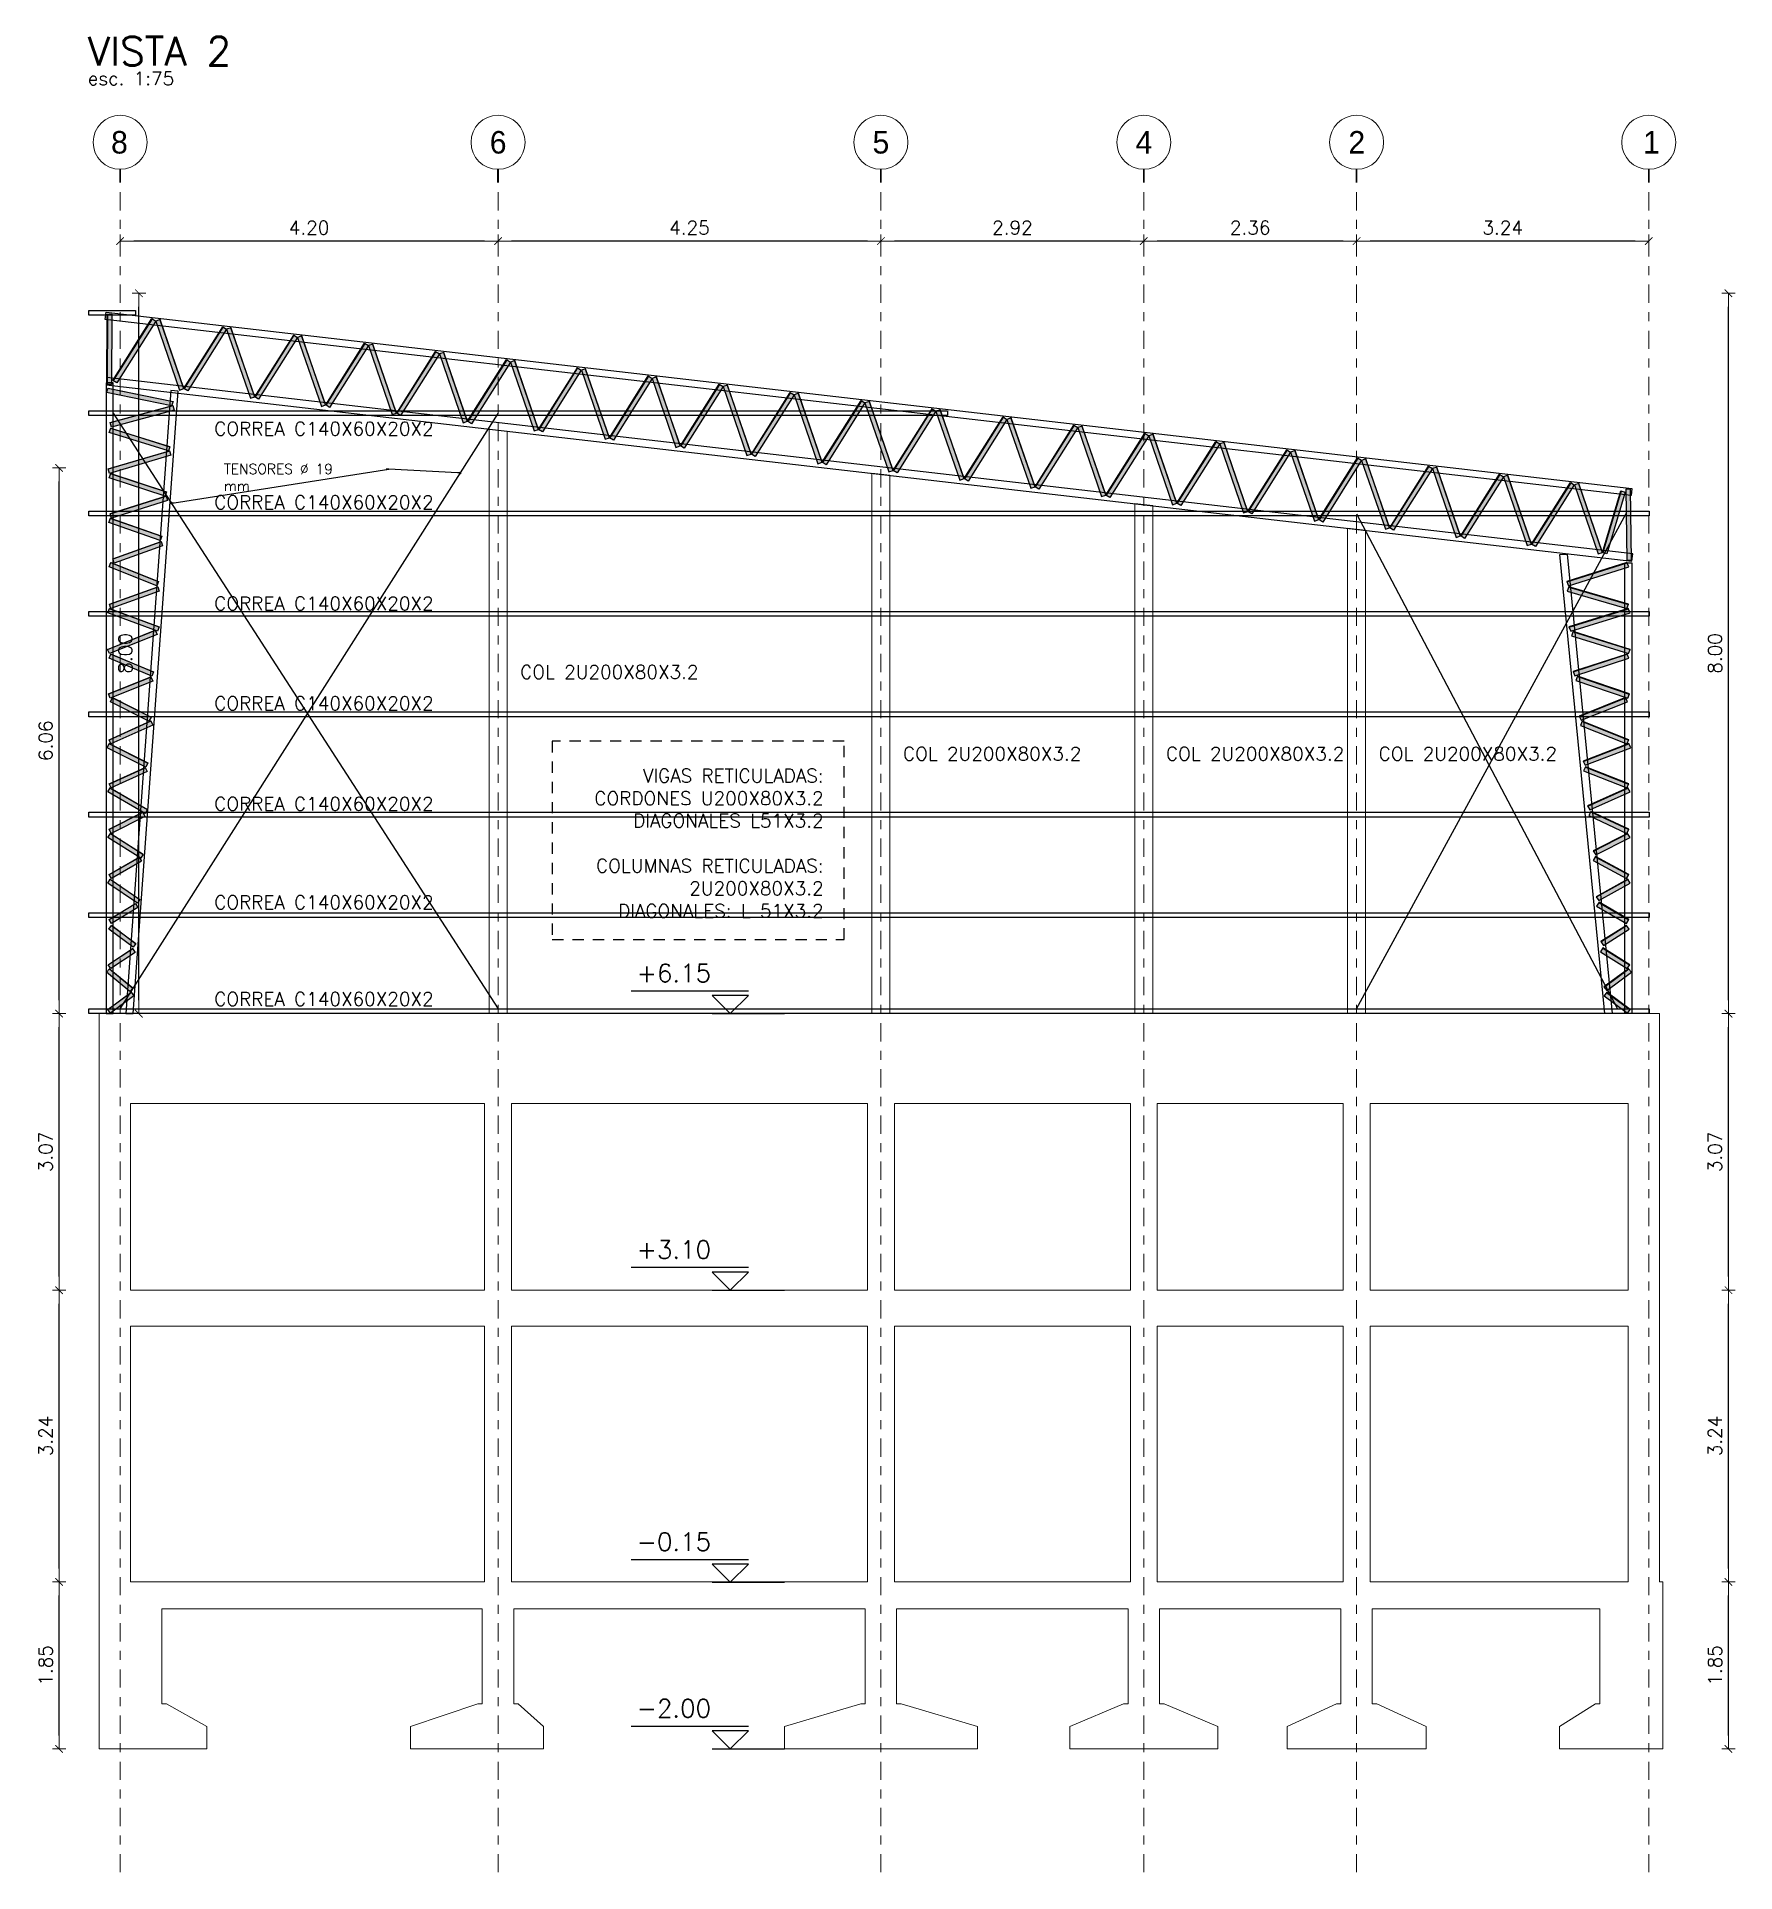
# Model space of a CAD drawing. Header units: metres. Extents: x 177 to 477, y -228 to -48.
# Drawn here: x 407.7 to 426.56, y -153.34 to -132.96 of the extents above; entities that cross this region are included whole.
import ezdxf
from ezdxf import colors
from ezdxf.entities.mleader import LeaderData, LeaderLine
from ezdxf.enums import TextEntityAlignment as Align
from ezdxf.math import Vec2, Vec3

# ---------------------------------------------------------------- set-up
doc = ezdxf.new("R2010")
doc.units = ezdxf.units.M
doc.linetypes.add('CYPE_RAYAPUNTO', pattern=[0.4125, 0.2025, -0.105, 0, -0.105])
doc.linetypes.add('HIDDEN', pattern=[0.375, 0.25, -0.125])
for name, color, linetype in [('CHAPA', 6, 'Continuous'), ('EST-VISTA 2', 3, 'Continuous'), ('EST-VISTA 3', 1, 'Continuous'), ('LEYENDAS', 160, 'Continuous')]:
    doc.layers.add(name, color=color, linetype=linetype)
for name, color, linetype, lineweight in [('COTAS', 160, 'Continuous', 0), ('EST_EJES', 160, 'Continuous', 0), ('OT_SECCION_EDIFICIO', 5, 'Continuous', 9)]:
    doc.layers.add(name, color=color, linetype=linetype, lineweight=lineweight)
doc.layers.add('H-BLANCO', color=7, linetype='Continuous', lineweight=0, true_color=0xffffff)
doc.styles.get("Standard").update_dxf_attribs({"font": 'romans.shx'})
doc.styles.add('TX-100', font='romans.shx', dxfattribs={"height": 0.16})
doc.styles.add('TX-LOCAL50', font='GOTHIC.TTF', dxfattribs={"height": 0.125})
doc.dimstyles.new('COTA_1-75', dxfattribs={"dimscale": 0.75, "dimtxt": 0.2, "dimasz": 0.2, "dimexe": 0, "dimexo": 0.7, "dimgap": 0.1, "dimtad": 1, "dimzin": 4, "dimdsep": 46, "dimtxsty": 'Standard', "dimblk1": 'COTA_N', "dimblk2": 'COTA_N', "dimsah": 1, "dimcen": 2, "dimse1": 1, "dimse2": 1, "dimclrd": 256, "dimclre": 256, "dimclrt": 256, "dimadec": 0, "dimazin": 0, "dimtfac": 1, "dimtix": 1, "dimtmove": 2, "dimatfit": 3, "dimldrblk": 'COTA_N', "dimfxl": 0, "dimtolj": 1, "dimtzin": 0, "dimarcsym": 0})

msp = doc.modelspace()

# ---------------------------------------------------------------- texts
at = {"layer": 'LEYENDAS', "linetype": 'ByBlock', "ltscale": 0.5}
for s, p in [('CORREA C140X60X20X2', (410.8897017, -137.3144894)), ('CORREA C140X60X20X2', (410.8897017, -138.1306985)), ('CORREA C140X60X20X2', (410.8897017, -139.2542629)), ('COL 2U200X80X3.2', (414.0583279, -140.0154295)), ('CORREA C140X60X20X2', (410.8897017, -140.3632835)), ('COL 2U200X80X3.2', (418.3084118, -140.9233531)), ('COL 2U200X80X3.2', (421.2276177, -140.9233531)), ('COL 2U200X80X3.2', (423.5894508, -140.9233531)), ('CORREA C140X60X20X2', (410.8897017, -141.4785858)), ('CORREA C140X60X20X2', (410.8897017, -142.5715709)), ('CORREA C140X60X20X2', (410.8897017, -143.6455656))]:
    msp.add_text(s, height=0.15, dxfattribs=at).set_placement(p, align=Align.MIDDLE_CENTER)
at = {"layer": 'LEYENDAS', "linetype": 'ByBlock', "ltscale": 0.5, "attachment_point": 1}
for s, insert, char_height, width in [('VISTA 2', (408.2694374, -132.9617564), 0.32, 3.297698454), ('esc. 1:75', (408.2694374, -133.3504952), 0.15, 1.912467655)]:
    msp.add_mtext(s, dxfattribs=dict(at, insert=insert, char_height=char_height, width=width))
at = {"layer": 'LEYENDAS', "linetype": 'ByBlock', "ltscale": 0.5, "insert": (416.4375079, -141.0912488), "char_height": 0.15, "attachment_point": 3}
msp.add_mtext_dynamic_manual_height_columns('VIGAS RETICULADAS:\\PCORDONES U200X80X3.2\\PDIAGONALES L51X3.2\\P\\PCOLUMNAS RETICULADAS: \\P2U200X80X3.2\\PDIAGONALES: L 51X3.2 ', width=16.171246791, gutter_width=12.5, heights=[0], dxfattribs=at)

# ---------------------------------------------------------------- blocks, each defined once
blk = doc.blocks.new('COTA_N')
for p, q in [((-1, 0), (0, 0)), ((0, 0.5), (0, -0.5))]:
    blk.add_line(p, q)
at = {"const_width": 0.065}
blk.add_lwpolyline([(0.14, 0.14), (0.28, 0.28), (0, 0), (-0.14, -0.14), (-0.28, -0.28)], dxfattribs=at)
blk = doc.blocks.new('*D730')
at = {"layer": 'COTAS', "lineweight": -2, "transparency": 16777216}
blk.add_line((425.448, -135.231), (422.504, -135.231), dxfattribs=at)
at = {"layer": 'Defpoints', "color": 0, "transparency": 16777216}
for p in [(422.354, -134.824), (425.598, -134.824), (422.354, -135.231)]:
    blk.add_point(p, dxfattribs=at)
at = {"layer": 'COTAS', "lineweight": -2, "transparency": 16777216, "xscale": 0.15, "yscale": 0.15, "zscale": 0.15, "rotation": 180}
blk.add_blockref('COTA_N', (422.354, -135.231), dxfattribs=at)
at = {"layer": 'COTAS', "lineweight": -2, "transparency": 16777216, "xscale": 0.15, "yscale": 0.15, "zscale": 0.15}
blk.add_blockref('COTA_N', (425.598, -135.231), dxfattribs=at)
at = {"layer": 'COTAS', "transparency": 16777216, "insert": (423.976, -135.081), "char_height": 0.15, "attachment_point": 5}
blk.add_mtext('\\A1;3.24', dxfattribs=at)
blk = doc.blocks.new('*D731')
at = {"layer": 'COTAS', "lineweight": -2, "transparency": 16777216}
blk.add_line((422.204, -135.231), (420.142, -135.231), dxfattribs=at)
at = {"layer": 'Defpoints', "color": 0, "transparency": 16777216}
for p in [(419.992, -134.584), (422.354, -134.824), (419.992, -135.231)]:
    blk.add_point(p, dxfattribs=at)
at = {"layer": 'COTAS', "lineweight": -2, "transparency": 16777216, "xscale": 0.15, "yscale": 0.15, "zscale": 0.15, "rotation": 180}
blk.add_blockref('COTA_N', (419.992, -135.231), dxfattribs=at)
at = {"layer": 'COTAS', "lineweight": -2, "transparency": 16777216, "xscale": 0.15, "yscale": 0.15, "zscale": 0.15}
blk.add_blockref('COTA_N', (422.354, -135.231), dxfattribs=at)
at = {"layer": 'COTAS', "transparency": 16777216, "insert": (421.173, -135.081), "char_height": 0.15, "attachment_point": 5}
blk.add_mtext('\\A1;2.36', dxfattribs=at)
blk = doc.blocks.new('*D732')
at = {"layer": 'COTAS', "lineweight": -2, "transparency": 16777216}
blk.add_line((419.842, -135.231), (417.223, -135.231), dxfattribs=at)
at = {"layer": 'Defpoints', "color": 0, "transparency": 16777216}
for p in [(417.073, -134.584), (419.992, -134.584), (417.073, -135.231)]:
    blk.add_point(p, dxfattribs=at)
at = {"layer": 'COTAS', "lineweight": -2, "transparency": 16777216, "xscale": 0.15, "yscale": 0.15, "zscale": 0.15, "rotation": 180}
blk.add_blockref('COTA_N', (417.073, -135.231), dxfattribs=at)
at = {"layer": 'COTAS', "lineweight": -2, "transparency": 16777216, "xscale": 0.15, "yscale": 0.15, "zscale": 0.15}
blk.add_blockref('COTA_N', (419.992, -135.231), dxfattribs=at)
at = {"layer": 'COTAS', "transparency": 16777216, "insert": (418.533, -135.081), "char_height": 0.15, "attachment_point": 5}
blk.add_mtext('\\A1;2.92', dxfattribs=at)
blk = doc.blocks.new('*D733')
at = {"layer": 'COTAS', "lineweight": -2, "transparency": 16777216}
blk.add_line((416.923, -135.231), (412.973, -135.231), dxfattribs=at)
at = {"layer": 'Defpoints', "color": 0, "transparency": 16777216}
for p in [(412.823, -134.584), (417.073, -134.584), (412.823, -135.231)]:
    blk.add_point(p, dxfattribs=at)
at = {"layer": 'COTAS', "lineweight": -2, "transparency": 16777216, "xscale": 0.15, "yscale": 0.15, "zscale": 0.15, "rotation": 180}
blk.add_blockref('COTA_N', (412.823, -135.231), dxfattribs=at)
at = {"layer": 'COTAS', "lineweight": -2, "transparency": 16777216, "xscale": 0.15, "yscale": 0.15, "zscale": 0.15}
blk.add_blockref('COTA_N', (417.073, -135.231), dxfattribs=at)
at = {"layer": 'COTAS', "transparency": 16777216, "insert": (414.948, -135.081), "char_height": 0.15, "attachment_point": 5}
blk.add_mtext('\\A1;4.25', dxfattribs=at)
blk = doc.blocks.new('*D734')
at = {"layer": 'COTAS', "lineweight": -2, "transparency": 16777216}
blk.add_line((412.673, -135.231), (408.778, -135.231), dxfattribs=at)
at = {"layer": 'Defpoints', "color": 0, "transparency": 16777216}
for p in [(408.628, -134.584), (412.823, -134.584), (408.628, -135.231)]:
    blk.add_point(p, dxfattribs=at)
at = {"layer": 'COTAS', "lineweight": -2, "transparency": 16777216, "xscale": 0.15, "yscale": 0.15, "zscale": 0.15, "rotation": 180}
blk.add_blockref('COTA_N', (408.628, -135.231), dxfattribs=at)
at = {"layer": 'COTAS', "lineweight": -2, "transparency": 16777216, "xscale": 0.15, "yscale": 0.15, "zscale": 0.15}
blk.add_blockref('COTA_N', (412.823, -135.231), dxfattribs=at)
at = {"layer": 'COTAS', "transparency": 16777216, "insert": (410.725, -135.081), "char_height": 0.15, "attachment_point": 5}
blk.add_mtext('\\A1;4.20', dxfattribs=at)
blk = doc.blocks.new('SIMB EJE EST VER 50')
at = {"const_width": 0.01}
blk.add_lwpolyline([(0, 0.075), (0, 0)], dxfattribs=at)
blk.add_circle((0, 0.225), 0.15)
at = {"style": 'TX-LOCAL50', "width": 0.98}
blk.add_attdef('EJE', text='', height=0.125, dxfattribs=at).set_placement((0, 0.1625), align=Align.CENTER)
blk = doc.blocks.new('COTA NIVEL CORTE 100')
blk.add_line((0.4, 0.25), (1.7, 0.25))
for points in [[(0.8, 0), (0, 0)], [(0.4, 0.2), (0.8, 0.2), (0.6, 0), (0.4, 0.2)]]:
    blk.add_lwpolyline(points)
at = {"style": 'TX-100', "width": 0.98}
blk.add_attdef('COTA', text='', height=0.2, dxfattribs=at).set_placement((1.7, 0.35), align=Align.RIGHT)
blk = doc.blocks.new('*D735')
at = {"layer": 'COTAS', "lineweight": -2, "transparency": 16777216}
blk.add_line((426.483, -151.821), (426.483, -150.267), dxfattribs=at)
at = {"layer": 'Defpoints', "color": 0, "transparency": 16777216}
for p in [(425.753, -150.117), (426.483, -150.117), (425.753, -151.971)]:
    blk.add_point(p, dxfattribs=at)
at = {"layer": 'COTAS', "lineweight": -2, "transparency": 16777216, "xscale": 0.15, "yscale": 0.15, "zscale": 0.15}
for p, rotation in [((426.483, -150.117), 90), ((426.483, -151.971), 270)]:
    blk.add_blockref('COTA_N', p, dxfattribs=dict(at, rotation=rotation))
at = {"layer": 'COTAS', "transparency": 16777216, "insert": (426.333, -151.044), "char_height": 0.15, "attachment_point": 5, "rotation": 90}
blk.add_mtext('\\A1;1.85', dxfattribs=at)
blk = doc.blocks.new('*D736')
at = {"layer": 'COTAS', "lineweight": -2, "transparency": 16777216}
blk.add_line((426.483, -149.967), (426.483, -147.028), dxfattribs=at)
at = {"layer": 'Defpoints', "color": 0, "transparency": 16777216}
for p in [(425.717, -146.878), (426.483, -146.878), (425.753, -150.117)]:
    blk.add_point(p, dxfattribs=at)
at = {"layer": 'COTAS', "lineweight": -2, "transparency": 16777216, "xscale": 0.15, "yscale": 0.15, "zscale": 0.15}
for p, rotation in [((426.483, -146.878), 90), ((426.483, -150.117), 270)]:
    blk.add_blockref('COTA_N', p, dxfattribs=dict(at, rotation=rotation))
at = {"layer": 'COTAS', "transparency": 16777216, "insert": (426.333, -148.497), "char_height": 0.15, "attachment_point": 5, "rotation": 90}
blk.add_mtext('\\A1;3.24', dxfattribs=at)
blk = doc.blocks.new('*D737')
at = {"layer": 'COTAS', "lineweight": -2, "transparency": 16777216}
blk.add_line((426.483, -146.728), (426.483, -143.958), dxfattribs=at)
at = {"layer": 'Defpoints', "color": 0, "transparency": 16777216}
for p in [(408.509, -143.808), (426.483, -143.808), (425.717, -146.878)]:
    blk.add_point(p, dxfattribs=at)
at = {"layer": 'COTAS', "lineweight": -2, "transparency": 16777216, "xscale": 0.15, "yscale": 0.15, "zscale": 0.15}
for p, rotation in [((426.483, -143.808), 90), ((426.483, -146.878), 270)]:
    blk.add_blockref('COTA_N', p, dxfattribs=dict(at, rotation=rotation))
at = {"layer": 'COTAS', "transparency": 16777216, "insert": (426.333, -145.343), "char_height": 0.15, "attachment_point": 5, "rotation": 90}
blk.add_mtext('\\A1;3.07', dxfattribs=at)
blk = doc.blocks.new('*D738')
at = {"layer": 'COTAS', "lineweight": -2, "transparency": 16777216}
blk.add_line((407.95, -143.658), (407.95, -137.899), dxfattribs=at)
at = {"layer": 'Defpoints', "color": 0, "transparency": 16777216}
for p in [(407.95, -137.749), (408.509, -137.749), (408.509, -143.808)]:
    blk.add_point(p, dxfattribs=at)
at = {"layer": 'COTAS', "lineweight": -2, "transparency": 16777216, "xscale": 0.15, "yscale": 0.15, "zscale": 0.15}
for p, rotation in [((407.95, -137.749), 90), ((407.95, -143.808), 270)]:
    blk.add_blockref('COTA_N', p, dxfattribs=dict(at, rotation=rotation))
at = {"layer": 'COTAS', "transparency": 16777216, "insert": (407.8, -140.778), "char_height": 0.15, "attachment_point": 5, "rotation": 90}
blk.add_mtext('\\A1;6.06', dxfattribs=at)
blk = doc.blocks.new('*D739')
at = {"layer": 'COTAS', "lineweight": -2, "transparency": 16777216}
blk.add_line((407.95, -151.821), (407.95, -150.267), dxfattribs=at)
at = {"layer": 'Defpoints', "color": 0, "transparency": 16777216}
for p in [(407.95, -150.117), (408.916, -150.117), (408.393, -151.971)]:
    blk.add_point(p, dxfattribs=at)
at = {"layer": 'COTAS', "lineweight": -2, "transparency": 16777216, "xscale": 0.15, "yscale": 0.15, "zscale": 0.15}
for p, rotation in [((407.95, -150.117), 90), ((407.95, -151.971), 270)]:
    blk.add_blockref('COTA_N', p, dxfattribs=dict(at, rotation=rotation))
at = {"layer": 'COTAS', "transparency": 16777216, "insert": (407.8, -151.044), "char_height": 0.15, "attachment_point": 5, "rotation": 90}
blk.add_mtext('\\A1;1.85', dxfattribs=at)
blk = doc.blocks.new('*D740')
at = {"layer": 'COTAS', "lineweight": -2, "transparency": 16777216}
blk.add_line((407.95, -149.967), (407.95, -147.028), dxfattribs=at)
at = {"layer": 'Defpoints', "color": 0, "transparency": 16777216}
for p in [(407.95, -146.878), (408.742, -146.878), (408.742, -150.117)]:
    blk.add_point(p, dxfattribs=at)
at = {"layer": 'COTAS', "lineweight": -2, "transparency": 16777216, "xscale": 0.15, "yscale": 0.15, "zscale": 0.15}
for p, rotation in [((407.95, -146.878), 90), ((407.95, -150.117), 270)]:
    blk.add_blockref('COTA_N', p, dxfattribs=dict(at, rotation=rotation))
at = {"layer": 'COTAS', "transparency": 16777216, "insert": (407.8, -148.497), "char_height": 0.15, "attachment_point": 5, "rotation": 90}
blk.add_mtext('\\A1;3.24', dxfattribs=at)
blk = doc.blocks.new('*D741')
at = {"layer": 'COTAS', "lineweight": -2, "transparency": 16777216}
blk.add_line((407.95, -146.728), (407.95, -143.958), dxfattribs=at)
at = {"layer": 'Defpoints', "color": 0, "transparency": 16777216}
for p in [(407.95, -143.808), (408.393, -143.808), (408.742, -146.878)]:
    blk.add_point(p, dxfattribs=at)
at = {"layer": 'COTAS', "lineweight": -2, "transparency": 16777216, "xscale": 0.15, "yscale": 0.15, "zscale": 0.15}
for p, rotation in [((407.95, -143.808), 90), ((407.95, -146.878), 270)]:
    blk.add_blockref('COTA_N', p, dxfattribs=dict(at, rotation=rotation))
at = {"layer": 'COTAS', "transparency": 16777216, "insert": (407.8, -145.343), "char_height": 0.15, "attachment_point": 5, "rotation": 90}
blk.add_mtext('\\A1;3.07', dxfattribs=at)
blk = doc.blocks.new('*D742')
at = {"layer": 'COTAS', "lineweight": -2, "transparency": 16777216}
blk.add_line((408.836, -143.658), (408.836, -135.96), dxfattribs=at)
at = {"layer": 'Defpoints', "color": 0, "transparency": 16777216}
for p in [(408.836, -135.81), (425.829, -135.81), (408.393, -143.808)]:
    blk.add_point(p, dxfattribs=at)
at = {"layer": 'COTAS', "lineweight": -2, "transparency": 16777216, "xscale": 0.15, "yscale": 0.15, "zscale": 0.15}
for p, rotation in [((408.836, -135.81), 90), ((408.836, -143.808), 270)]:
    blk.add_blockref('COTA_N', p, dxfattribs=dict(at, rotation=rotation))
at = {"layer": 'COTAS', "transparency": 16777216, "insert": (408.686, -139.809), "char_height": 0.15, "attachment_point": 5, "rotation": 90}
blk.add_mtext('\\A1;8.00', dxfattribs=at)
blk = doc.blocks.new('*D743')
at = {"layer": 'COTAS', "lineweight": -2, "transparency": 16777216}
blk.add_line((426.483, -143.658), (426.483, -135.96), dxfattribs=at)
at = {"layer": 'Defpoints', "color": 0, "transparency": 16777216}
for p in [(425.829, -135.81), (426.483, -135.81), (425.717, -143.808)]:
    blk.add_point(p, dxfattribs=at)
at = {"layer": 'COTAS', "lineweight": -2, "transparency": 16777216, "xscale": 0.15, "yscale": 0.15, "zscale": 0.15}
for p, rotation in [((426.483, -135.81), 90), ((426.483, -143.808), 270)]:
    blk.add_blockref('COTA_N', p, dxfattribs=dict(at, rotation=rotation))
at = {"layer": 'COTAS', "transparency": 16777216, "insert": (426.333, -139.809), "char_height": 0.15, "attachment_point": 5, "rotation": 90}
blk.add_mtext('\\A1;8.00', dxfattribs=at)
blk = doc.blocks.new('VIGA RET')
at = {"layer": 'H-BLANCO'}
h = blk.add_hatch(color=256, dxfattribs=at)
h.dxf.hatch_style = 1
h.paths.add_polyline_path([(8.521, 0.01), (8.419, 0.79), (8.369, 0.783), (8.47, 0.003)])
h.paths.add_polyline_path([(8.191, 0.058), (8.315, 0.761), (8.365, 0.752), (8.241, 0.049)])
h.paths.add_polyline_path([(7.399, 0.058), (7.749, 0.788), (7.794, 0.766), (7.444, 0.036)])
h.paths.add_polyline_path([(8.191, 0.058), (7.841, 0.788), (7.795, 0.766), (8.145, 0.036)])
h.paths.add_polyline_path([(6.606, 0.058), (6.956, 0.788), (7.002, 0.766), (6.652, 0.036)])
h.paths.add_polyline_path([(7.398, 0.058), (7.048, 0.788), (7.002, 0.766), (7.352, 0.036)])
h.paths.add_polyline_path([(5.813, 0.058), (6.163, 0.788), (6.209, 0.766), (5.859, 0.036)])
h.paths.add_polyline_path([(6.605, 0.058), (6.255, 0.788), (6.209, 0.766), (6.559, 0.036)])
h.paths.add_polyline_path([(5.02, 0.058), (5.37, 0.788), (5.416, 0.766), (5.066, 0.036)])
h.paths.add_polyline_path([(5.812, 0.058), (5.462, 0.788), (5.417, 0.766), (5.767, 0.036)])
h.paths.add_polyline_path([(4.228, 0.058), (4.578, 0.788), (4.624, 0.766), (4.274, 0.036)])
h.paths.add_polyline_path([(5.02, 0.058), (4.67, 0.788), (4.624, 0.766), (4.974, 0.036)])
h.paths.add_polyline_path([(3.435, 0.058), (3.785, 0.788), (3.831, 0.766), (3.481, 0.036)])
h.paths.add_polyline_path([(4.227, 0.058), (3.877, 0.788), (3.831, 0.766), (4.181, 0.036)])
h.paths.add_polyline_path([(2.642, 0.058), (2.992, 0.788), (3.038, 0.766), (2.688, 0.036)])
h.paths.add_polyline_path([(3.434, 0.058), (3.084, 0.788), (3.038, 0.766), (3.388, 0.036)])
h.paths.add_polyline_path([(1.85, 0.058), (2.2, 0.788), (2.245, 0.766), (1.895, 0.036)])
h.paths.add_polyline_path([(2.641, 0.058), (2.291, 0.788), (2.246, 0.766), (2.596, 0.036)])
h.paths.add_polyline_path([(1.057, 0.058), (1.407, 0.788), (1.453, 0.766), (1.103, 0.036)])
h.paths.add_polyline_path([(1.849, 0.058), (1.499, 0.788), (1.453, 0.766), (1.803, 0.036)])
h.paths.add_polyline_path([(0.264, 0.058), (0.614, 0.788), (0.66, 0.766), (0.31, 0.036)])
h.paths.add_polyline_path([(1.056, 0.058), (0.706, 0.788), (0.66, 0.766), (1.01, 0.036)])
h.paths.add_polyline_path([(-0.529, 0.058), (-0.179, 0.788), (-0.133, 0.766), (-0.483, 0.036)])
h.paths.add_polyline_path([(0.263, 0.058), (-0.087, 0.788), (-0.133, 0.766), (0.217, 0.036)])
h.paths.add_polyline_path([(-1.321, 0.058), (-0.971, 0.788), (-0.926, 0.766), (-1.276, 0.036)])
h.paths.add_polyline_path([(-0.529, 0.058), (-0.879, 0.788), (-0.925, 0.766), (-0.575, 0.036)])
h.paths.add_polyline_path([(-2.114, 0.058), (-1.764, 0.788), (-1.718, 0.766), (-2.068, 0.036)])
h.paths.add_polyline_path([(-1.322, 0.058), (-1.672, 0.788), (-1.718, 0.766), (-1.368, 0.036)])
h.paths.add_polyline_path([(-2.907, 0.058), (-2.557, 0.788), (-2.511, 0.766), (-2.861, 0.036)])
h.paths.add_polyline_path([(-2.115, 0.058), (-2.465, 0.788), (-2.511, 0.766), (-2.161, 0.036)])
h.paths.add_polyline_path([(-3.7, 0.058), (-3.35, 0.788), (-3.304, 0.766), (-3.654, 0.036)])
h.paths.add_polyline_path([(-2.908, 0.058), (-3.258, 0.788), (-3.303, 0.766), (-2.953, 0.036)])
h.paths.add_polyline_path([(-4.492, 0.058), (-4.142, 0.788), (-4.096, 0.766), (-4.446, 0.036)])
h.paths.add_polyline_path([(-3.7, 0.058), (-4.05, 0.788), (-4.096, 0.766), (-3.746, 0.036)])
h.paths.add_polyline_path([(-5.285, 0.058), (-4.935, 0.788), (-4.889, 0.766), (-5.239, 0.036)])
h.paths.add_polyline_path([(-4.493, 0.058), (-4.843, 0.788), (-4.889, 0.766), (-4.539, 0.036)])
h.paths.add_polyline_path([(-6.078, 0.058), (-5.728, 0.788), (-5.682, 0.766), (-6.032, 0.036)])
h.paths.add_polyline_path([(-5.286, 0.058), (-5.636, 0.788), (-5.682, 0.766), (-5.332, 0.036)])
h.paths.add_polyline_path([(-6.87, 0.058), (-6.52, 0.788), (-6.475, 0.766), (-6.825, 0.036)])
h.paths.add_polyline_path([(-6.079, 0.058), (-6.429, 0.788), (-6.474, 0.766), (-6.124, 0.036)])
h.paths.add_polyline_path([(-7.663, 0.058), (-7.313, 0.788), (-7.267, 0.766), (-7.617, 0.036)])
h.paths.add_polyline_path([(-6.871, 0.058), (-7.221, 0.788), (-7.267, 0.766), (-6.917, 0.036)])
h.paths.add_polyline_path([(-8.456, 0.058), (-8.106, 0.788), (-8.06, 0.766), (-8.41, 0.036)])
h.paths.add_polyline_path([(-7.664, 0.058), (-8.014, 0.788), (-8.06, 0.766), (-7.71, 0.036)])
h.paths.add_polyline_path([(-8.518, 0.006), (-8.605, 0.782), (-8.554, 0.787), (-8.468, 0.012)])
at = {"layer": 'EST-VISTA 2', "color": 2}
for points in [[(-8.601, 0.782), (-8.515, 0.007), (-8.518, 0.006), (-8.605, 0.782)], [(-8.103, 0.786), (-8.453, 0.057), (-8.456, 0.058), (-8.106, 0.788)], [(-8.017, 0.786), (-7.667, 0.057), (-7.664, 0.058), (-8.014, 0.788)], [(-7.31, 0.786), (-7.66, 0.057), (-7.663, 0.058), (-7.313, 0.788)], [(-7.224, 0.786), (-6.874, 0.057), (-6.871, 0.058), (-7.221, 0.788)], [(-6.518, 0.786), (-6.868, 0.057), (-6.87, 0.058), (-6.52, 0.788)], [(-6.431, 0.786), (-6.081, 0.057), (-6.079, 0.058), (-6.429, 0.788)], [(-5.725, 0.786), (-6.075, 0.057), (-6.078, 0.058), (-5.728, 0.788)], [(-5.639, 0.786), (-5.289, 0.057), (-5.286, 0.058), (-5.636, 0.788)], [(-4.932, 0.786), (-5.282, 0.057), (-5.285, 0.058), (-4.935, 0.788)], [(-4.846, 0.786), (-4.496, 0.057), (-4.493, 0.058), (-4.843, 0.788)], [(-4.139, 0.786), (-4.489, 0.057), (-4.492, 0.058), (-4.142, 0.788)], [(-4.053, 0.786), (-3.703, 0.057), (-3.7, 0.058), (-4.05, 0.788)], [(-3.347, 0.786), (-3.697, 0.057), (-3.7, 0.058), (-3.35, 0.788)], [(-3.261, 0.786), (-2.911, 0.057), (-2.908, 0.058), (-3.258, 0.788)], [(-2.554, 0.786), (-2.904, 0.057), (-2.907, 0.058), (-2.557, 0.788)], [(-2.468, 0.786), (-2.118, 0.057), (-2.115, 0.058), (-2.465, 0.788)], [(-1.761, 0.786), (-2.111, 0.057), (-2.114, 0.058), (-1.764, 0.788)], [(-1.675, 0.786), (-1.325, 0.057), (-1.322, 0.058), (-1.672, 0.788)], [(-0.968, 0.786), (-1.318, 0.057), (-1.321, 0.058), (-0.971, 0.788)], [(-0.882, 0.786), (-0.532, 0.057), (-0.529, 0.058), (-0.879, 0.788)], [(-0.176, 0.786), (-0.526, 0.057), (-0.529, 0.058), (-0.179, 0.788)], [(-0.09, 0.786), (0.26, 0.057), (0.263, 0.058), (-0.087, 0.788)], [(0.617, 0.786), (0.267, 0.057), (0.264, 0.058), (0.614, 0.788)], [(0.703, 0.786), (1.053, 0.057), (1.056, 0.058), (0.706, 0.788)], [(1.41, 0.786), (1.06, 0.057), (1.057, 0.058), (1.407, 0.788)], [(1.496, 0.786), (1.846, 0.057), (1.849, 0.058), (1.499, 0.788)], [(2.202, 0.786), (1.852, 0.057), (1.85, 0.058), (2.2, 0.788)], [(2.289, 0.786), (2.639, 0.057), (2.641, 0.058), (2.291, 0.788)], [(2.995, 0.786), (2.645, 0.057), (2.642, 0.058), (2.992, 0.788)], [(3.081, 0.786), (3.431, 0.057), (3.434, 0.058), (3.084, 0.788)], [(3.788, 0.786), (3.438, 0.057), (3.435, 0.058), (3.785, 0.788)], [(3.874, 0.786), (4.224, 0.057), (4.227, 0.058), (3.877, 0.788)], [(4.581, 0.786), (4.231, 0.057), (4.228, 0.058), (4.578, 0.788)], [(4.667, 0.786), (5.017, 0.057), (5.02, 0.058), (4.67, 0.788)], [(5.373, 0.786), (5.023, 0.057), (5.02, 0.058), (5.37, 0.788)], [(5.459, 0.786), (5.809, 0.057), (5.812, 0.058), (5.462, 0.788)], [(6.166, 0.786), (5.816, 0.057), (5.813, 0.058), (6.163, 0.788)], [(6.252, 0.786), (6.602, 0.057), (6.605, 0.058), (6.255, 0.788)], [(6.959, 0.786), (6.609, 0.057), (6.606, 0.058), (6.956, 0.788)], [(7.045, 0.786), (7.395, 0.057), (7.398, 0.058), (7.048, 0.788)], [(7.752, 0.786), (7.402, 0.057), (7.399, 0.058), (7.749, 0.788)], [(7.838, 0.786), (8.188, 0.057), (8.191, 0.058), (7.841, 0.788)], [(8.319, 0.761), (8.195, 0.058), (8.191, 0.058), (8.315, 0.761)], [(8.416, 0.789), (8.518, 0.01), (8.521, 0.01), (8.419, 0.79)]]:
    blk.add_lwpolyline(points, close=True, dxfattribs=at)
at = {"layer": 'EST-VISTA 3'}
for points in [[(-8.619, 0.8), (8.434, 0.8), (8.434, 0.72), (-8.619, 0.72)], [(-8.518, 0.006), (-8.605, 0.782), (-8.554, 0.787), (-8.468, 0.012)], [(-8.456, 0.058), (-8.106, 0.788), (-8.06, 0.766), (-8.41, 0.036)], [(-7.664, 0.058), (-8.014, 0.788), (-8.06, 0.766), (-7.71, 0.036)], [(-7.663, 0.058), (-7.313, 0.788), (-7.267, 0.766), (-7.617, 0.036)], [(-6.871, 0.058), (-7.221, 0.788), (-7.267, 0.766), (-6.917, 0.036)], [(-6.87, 0.058), (-6.52, 0.788), (-6.475, 0.766), (-6.825, 0.036)], [(-6.079, 0.058), (-6.429, 0.788), (-6.474, 0.766), (-6.124, 0.036)], [(-6.078, 0.058), (-5.728, 0.788), (-5.682, 0.766), (-6.032, 0.036)], [(-5.286, 0.058), (-5.636, 0.788), (-5.682, 0.766), (-5.332, 0.036)], [(-5.285, 0.058), (-4.935, 0.788), (-4.889, 0.766), (-5.239, 0.036)], [(-4.493, 0.058), (-4.843, 0.788), (-4.889, 0.766), (-4.539, 0.036)], [(-4.492, 0.058), (-4.142, 0.788), (-4.096, 0.766), (-4.446, 0.036)], [(-3.7, 0.058), (-4.05, 0.788), (-4.096, 0.766), (-3.746, 0.036)], [(-3.7, 0.058), (-3.35, 0.788), (-3.304, 0.766), (-3.654, 0.036)], [(-2.908, 0.058), (-3.258, 0.788), (-3.303, 0.766), (-2.953, 0.036)], [(-2.907, 0.058), (-2.557, 0.788), (-2.511, 0.766), (-2.861, 0.036)], [(-2.115, 0.058), (-2.465, 0.788), (-2.511, 0.766), (-2.161, 0.036)], [(-2.114, 0.058), (-1.764, 0.788), (-1.718, 0.766), (-2.068, 0.036)], [(-1.322, 0.058), (-1.672, 0.788), (-1.718, 0.766), (-1.368, 0.036)], [(-1.321, 0.058), (-0.971, 0.788), (-0.926, 0.766), (-1.276, 0.036)], [(-0.529, 0.058), (-0.879, 0.788), (-0.925, 0.766), (-0.575, 0.036)], [(-0.529, 0.058), (-0.179, 0.788), (-0.133, 0.766), (-0.483, 0.036)], [(0.263, 0.058), (-0.087, 0.788), (-0.133, 0.766), (0.217, 0.036)], [(0.264, 0.058), (0.614, 0.788), (0.66, 0.766), (0.31, 0.036)], [(1.056, 0.058), (0.706, 0.788), (0.66, 0.766), (1.01, 0.036)], [(1.057, 0.058), (1.407, 0.788), (1.453, 0.766), (1.103, 0.036)], [(1.849, 0.058), (1.499, 0.788), (1.453, 0.766), (1.803, 0.036)], [(1.85, 0.058), (2.2, 0.788), (2.245, 0.766), (1.895, 0.036)], [(2.641, 0.058), (2.291, 0.788), (2.246, 0.766), (2.596, 0.036)], [(2.642, 0.058), (2.992, 0.788), (3.038, 0.766), (2.688, 0.036)], [(3.434, 0.058), (3.084, 0.788), (3.038, 0.766), (3.388, 0.036)], [(3.435, 0.058), (3.785, 0.788), (3.831, 0.766), (3.481, 0.036)], [(4.227, 0.058), (3.877, 0.788), (3.831, 0.766), (4.181, 0.036)], [(4.228, 0.058), (4.578, 0.788), (4.624, 0.766), (4.274, 0.036)], [(5.02, 0.058), (4.67, 0.788), (4.624, 0.766), (4.974, 0.036)], [(5.02, 0.058), (5.37, 0.788), (5.416, 0.766), (5.066, 0.036)], [(5.812, 0.058), (5.462, 0.788), (5.417, 0.766), (5.767, 0.036)], [(5.813, 0.058), (6.163, 0.788), (6.209, 0.766), (5.859, 0.036)], [(6.605, 0.058), (6.255, 0.788), (6.209, 0.766), (6.559, 0.036)], [(6.606, 0.058), (6.956, 0.788), (7.002, 0.766), (6.652, 0.036)], [(7.398, 0.058), (7.048, 0.788), (7.002, 0.766), (7.352, 0.036)], [(7.399, 0.058), (7.749, 0.788), (7.794, 0.766), (7.444, 0.036)], [(8.191, 0.058), (7.841, 0.788), (7.795, 0.766), (8.145, 0.036)], [(8.191, 0.058), (8.315, 0.761), (8.365, 0.752), (8.241, 0.049)], [(8.521, 0.01), (8.419, 0.79), (8.369, 0.783), (8.47, 0.003)], [(-8.526, 0), (8.526, 0), (8.526, 0.08), (-8.526, 0.08)]]:
    blk.add_lwpolyline(points, close=True, dxfattribs=at)
blk = doc.blocks.new('col ret alta')
at = {"layer": 'H-BLANCO'}
h = blk.add_hatch(color=256, dxfattribs=at)
h.dxf.hatch_style = 1
h.paths.add_polyline_path([(0.594, 6.792), (-0.129, 6.941), (-0.128, 6.944), (0.595, 6.795)])
h.paths.add_polyline_path([(-0.128, 6.944), (0.595, 6.795), (0.578, 6.747), (-0.145, 6.896)])
h.paths.add_polyline_path([(0.591, 6.747), (-0.104, 6.558), (-0.105, 6.561), (0.59, 6.75)], flags=17)
h.paths.add_polyline_path([(-0.105, 6.561), (0.59, 6.75), (0.605, 6.701), (-0.089, 6.512)])
h.paths.add_polyline_path([(0.558, 6.291), (-0.098, 6.497), (-0.097, 6.5), (0.559, 6.294)])
h.paths.add_polyline_path([(-0.097, 6.5), (0.559, 6.294), (0.542, 6.247), (-0.114, 6.453)])
h.paths.add_polyline_path([(0.554, 6.246), (-0.126, 6.044), (-0.127, 6.047), (0.553, 6.249)], flags=17)
h.paths.add_polyline_path([(-0.127, 6.047), (0.553, 6.249), (0.569, 6.201), (-0.111, 5.998)])
h.paths.add_polyline_path([(0.522, 5.789), (-0.099, 5.993), (-0.098, 5.996), (0.523, 5.792)])
h.paths.add_polyline_path([(-0.098, 5.996), (0.523, 5.792), (0.506, 5.744), (-0.115, 5.948)])
h.paths.add_polyline_path([(0.518, 5.743), (-0.104, 5.547), (-0.105, 5.55), (0.517, 5.746)], flags=17)
h.paths.add_polyline_path([(-0.105, 5.55), (0.517, 5.746), (0.533, 5.698), (-0.09, 5.502)])
h.paths.add_polyline_path([(0.468, 5.296), (-0.103, 5.495), (-0.101, 5.499), (0.469, 5.299)])
h.paths.add_polyline_path([(-0.101, 5.499), (0.469, 5.299), (0.452, 5.251), (-0.118, 5.451)])
h.paths.add_polyline_path([(0.462, 5.237), (-0.075, 5.046), (-0.076, 5.049), (0.461, 5.24)], flags=17)
h.paths.add_polyline_path([(-0.076, 5.049), (0.461, 5.24), (0.478, 5.192), (-0.059, 5.001)])
h.paths.add_polyline_path([(0.433, 4.793), (-0.096, 5.006), (-0.095, 5.009), (0.434, 4.796)])
h.paths.add_polyline_path([(-0.095, 5.009), (0.434, 4.796), (0.415, 4.749), (-0.114, 4.962)])
h.paths.add_polyline_path([(0.425, 4.734), (-0.111, 4.543), (-0.113, 4.546), (0.424, 4.737)], flags=17)
h.paths.add_polyline_path([(-0.113, 4.546), (0.424, 4.737), (0.441, 4.689), (-0.095, 4.498)])
h.paths.add_polyline_path([(0.44, 4.291), (-0.111, 4.494), (-0.11, 4.497), (0.441, 4.294)])
h.paths.add_polyline_path([(-0.11, 4.497), (0.441, 4.294), (0.422, 4.247), (-0.129, 4.45)])
h.paths.add_polyline_path([(0.398, 4.253), (-0.131, 4.041), (-0.132, 4.044), (0.397, 4.256)], flags=17)
h.paths.add_polyline_path([(-0.132, 4.044), (0.397, 4.256), (0.416, 4.209), (-0.113, 3.997)])
h.paths.add_polyline_path([(0.377, 3.79), (-0.098, 3.989), (-0.097, 3.992), (0.378, 3.793)])
h.paths.add_polyline_path([(-0.097, 3.992), (0.378, 3.793), (0.358, 3.746), (-0.117, 3.946)])
h.paths.add_polyline_path([(0.35, 3.737), (-0.121, 3.547), (-0.123, 3.55), (0.349, 3.739)], flags=17)
h.paths.add_polyline_path([(-0.123, 3.55), (0.349, 3.739), (0.368, 3.692), (-0.104, 3.503)])
h.paths.add_polyline_path([(0.348, 3.291), (-0.081, 3.505), (-0.079, 3.508), (0.35, 3.293)])
h.paths.add_polyline_path([(-0.079, 3.508), (0.35, 3.293), (0.327, 3.248), (-0.102, 3.462)])
h.paths.add_polyline_path([(0.348, 3.247), (-0.115, 3.037), (-0.116, 3.04), (0.347, 3.25)], flags=17)
h.paths.add_polyline_path([(-0.116, 3.04), (0.347, 3.25), (0.368, 3.204), (-0.095, 2.994)])
h.paths.add_polyline_path([(0.312, 2.78), (-0.117, 2.994), (-0.116, 2.997), (0.313, 2.783)])
h.paths.add_polyline_path([(-0.116, 2.997), (0.313, 2.783), (0.291, 2.737), (-0.138, 2.951)])
h.paths.add_polyline_path([(0.287, 2.73), (-0.113, 2.549), (-0.114, 2.552), (0.286, 2.733)], flags=17)
h.paths.add_polyline_path([(-0.114, 2.552), (0.286, 2.733), (0.307, 2.687), (-0.093, 2.505)])
h.paths.add_polyline_path([(0.309, 2.263), (-0.106, 2.502), (-0.105, 2.505), (0.311, 2.266)])
h.paths.add_polyline_path([(-0.105, 2.505), (0.311, 2.266), (0.285, 2.222), (-0.13, 2.461)])
h.paths.add_polyline_path([(0.259, 2.233), (-0.114, 2.043), (-0.115, 2.046), (0.257, 2.236)], flags=17)
h.paths.add_polyline_path([(-0.115, 2.046), (0.257, 2.236), (0.28, 2.19), (-0.092, 2.001)])
h.paths.add_polyline_path([(0.26, 1.768), (-0.103, 1.998), (-0.102, 2), (0.262, 1.77)])
h.paths.add_polyline_path([(-0.102, 2), (0.262, 1.77), (0.235, 1.727), (-0.129, 1.957)])
h.paths.add_polyline_path([(0.22, 1.734), (-0.115, 1.54), (-0.117, 1.543), (0.218, 1.737)], flags=17)
h.paths.add_polyline_path([(-0.117, 1.543), (0.218, 1.737), (0.244, 1.693), (-0.091, 1.499)])
h.paths.add_polyline_path([(0.224, 1.265), (-0.105, 1.488), (-0.103, 1.491), (0.226, 1.268)])
h.paths.add_polyline_path([(-0.103, 1.491), (0.226, 1.268), (0.198, 1.226), (-0.131, 1.449)])
h.paths.add_polyline_path([(0.177, 1.22), (-0.116, 1.041), (-0.117, 1.044), (0.176, 1.223)], flags=17)
h.paths.add_polyline_path([(-0.117, 1.044), (0.176, 1.223), (0.202, 1.179), (-0.091, 1)])
h.paths.add_polyline_path([(0.179, 0.774), (-0.091, 0.977), (-0.089, 0.98), (0.181, 0.777)])
h.paths.add_polyline_path([(-0.089, 0.98), (0.181, 0.777), (0.151, 0.736), (-0.119, 0.939)])
h.paths.add_polyline_path([(0.146, 0.718), (-0.124, 0.54), (-0.126, 0.543), (0.144, 0.721)], flags=17)
h.paths.add_polyline_path([(-0.126, 0.543), (0.144, 0.721), (0.172, 0.678), (-0.098, 0.501)])
h.paths.add_polyline_path([(0.146, 0.281), (-0.114, 0.496), (-0.112, 0.498), (0.148, 0.283)])
h.paths.add_polyline_path([(-0.112, 0.498), (0.148, 0.283), (0.115, 0.244), (-0.145, 0.459)])
h.paths.add_polyline_path([(0.132, 0.236), (-0.128, 0.044), (-0.129, 0.046), (0.13, 0.239)])
h.paths.add_polyline_path([(-0.129, 0.046), (0.13, 0.239), (0.16, 0.198), (-0.099, 0.006)])
blk.add_line((0.166, 0.757), (0.166, 0.757))
at = {"layer": 'EST-VISTA 2', "color": 2}
for points in [[(0.594, 6.792), (-0.129, 6.941), (-0.128, 6.944), (0.595, 6.795)], [(0.591, 6.747), (-0.104, 6.558), (-0.105, 6.561), (0.59, 6.75)], [(0.558, 6.291), (-0.098, 6.497), (-0.097, 6.5), (0.559, 6.294)], [(0.554, 6.246), (-0.126, 6.044), (-0.127, 6.047), (0.553, 6.249)], [(0.522, 5.789), (-0.099, 5.993), (-0.098, 5.996), (0.523, 5.792)], [(0.518, 5.743), (-0.104, 5.547), (-0.105, 5.55), (0.517, 5.746)], [(0.468, 5.296), (-0.103, 5.495), (-0.101, 5.499), (0.469, 5.299)], [(0.462, 5.237), (-0.075, 5.046), (-0.076, 5.049), (0.461, 5.24)], [(0.433, 4.793), (-0.096, 5.006), (-0.095, 5.009), (0.434, 4.796)], [(0.425, 4.734), (-0.111, 4.543), (-0.113, 4.546), (0.424, 4.737)], [(0.44, 4.291), (-0.111, 4.494), (-0.11, 4.497), (0.441, 4.294)], [(0.398, 4.253), (-0.131, 4.041), (-0.132, 4.044), (0.397, 4.256)], [(0.377, 3.79), (-0.098, 3.989), (-0.097, 3.992), (0.378, 3.793)], [(0.35, 3.737), (-0.121, 3.547), (-0.123, 3.55), (0.349, 3.739)], [(0.348, 3.291), (-0.081, 3.505), (-0.079, 3.508), (0.35, 3.293)], [(0.348, 3.247), (-0.115, 3.037), (-0.116, 3.04), (0.347, 3.25)], [(0.312, 2.78), (-0.117, 2.994), (-0.116, 2.997), (0.313, 2.783)], [(0.287, 2.73), (-0.113, 2.549), (-0.114, 2.552), (0.286, 2.733)], [(0.309, 2.263), (-0.106, 2.502), (-0.105, 2.505), (0.311, 2.266)], [(0.259, 2.233), (-0.114, 2.043), (-0.115, 2.046), (0.257, 2.236)], [(0.26, 1.768), (-0.103, 1.998), (-0.102, 2), (0.262, 1.77)], [(0.22, 1.734), (-0.115, 1.54), (-0.117, 1.543), (0.218, 1.737)], [(0.224, 1.265), (-0.105, 1.488), (-0.103, 1.491), (0.226, 1.268)], [(0.177, 1.22), (-0.116, 1.041), (-0.117, 1.044), (0.176, 1.223)], [(0.179, 0.774), (-0.091, 0.977), (-0.089, 0.98), (0.181, 0.777)], [(0.146, 0.718), (-0.124, 0.54), (-0.126, 0.543), (0.144, 0.721)], [(0.146, 0.281), (-0.114, 0.496), (-0.112, 0.498), (0.148, 0.283)], [(0.132, 0.236), (-0.128, 0.044), (-0.129, 0.046), (0.13, 0.239)]]:
    blk.add_lwpolyline(points, close=True, dxfattribs=at)
at = {"layer": 'EST-VISTA 3'}
for points in [[(-0.15, 7.003), (-0.15, 0), (-0.07, 0), (-0.07, 7.003)], [(-0.128, 6.944), (0.595, 6.795), (0.578, 6.747), (-0.145, 6.896)], [(-0.105, 6.561), (0.59, 6.75), (0.605, 6.701), (-0.089, 6.512)], [(0.57, 6.917), (0.07, 0), (0.15, 0), (0.65, 6.911)], [(-0.097, 6.5), (0.559, 6.294), (0.542, 6.247), (-0.114, 6.453)], [(-0.127, 6.047), (0.553, 6.249), (0.569, 6.201), (-0.111, 5.998)], [(-0.098, 5.996), (0.523, 5.792), (0.506, 5.744), (-0.115, 5.948)], [(-0.105, 5.55), (0.517, 5.746), (0.533, 5.698), (-0.09, 5.502)], [(-0.101, 5.499), (0.469, 5.299), (0.452, 5.251), (-0.118, 5.451)], [(-0.076, 5.049), (0.461, 5.24), (0.478, 5.192), (-0.059, 5.001)], [(-0.095, 5.009), (0.434, 4.796), (0.415, 4.749), (-0.114, 4.962)], [(-0.113, 4.546), (0.424, 4.737), (0.441, 4.689), (-0.095, 4.498)], [(-0.11, 4.497), (0.441, 4.294), (0.422, 4.247), (-0.129, 4.45)], [(-0.132, 4.044), (0.397, 4.256), (0.416, 4.209), (-0.113, 3.997)], [(-0.097, 3.992), (0.378, 3.793), (0.358, 3.746), (-0.117, 3.946)], [(-0.123, 3.55), (0.349, 3.739), (0.368, 3.692), (-0.104, 3.503)], [(-0.079, 3.508), (0.35, 3.293), (0.327, 3.248), (-0.102, 3.462)], [(-0.116, 3.04), (0.347, 3.25), (0.368, 3.204), (-0.095, 2.994)], [(-0.116, 2.997), (0.313, 2.783), (0.291, 2.737), (-0.138, 2.951)], [(-0.114, 2.552), (0.286, 2.733), (0.307, 2.687), (-0.093, 2.505)], [(-0.105, 2.505), (0.311, 2.266), (0.285, 2.222), (-0.13, 2.461)], [(-0.115, 2.046), (0.257, 2.236), (0.28, 2.19), (-0.092, 2.001)], [(-0.102, 2), (0.262, 1.77), (0.235, 1.727), (-0.129, 1.957)], [(-0.117, 1.543), (0.218, 1.737), (0.244, 1.693), (-0.091, 1.499)], [(-0.103, 1.491), (0.226, 1.268), (0.198, 1.226), (-0.131, 1.449)], [(-0.117, 1.044), (0.176, 1.223), (0.202, 1.179), (-0.091, 1)], [(-0.089, 0.98), (0.181, 0.777), (0.151, 0.736), (-0.119, 0.939)], [(-0.126, 0.543), (0.144, 0.721), (0.172, 0.678), (-0.098, 0.501)], [(-0.112, 0.498), (0.148, 0.283), (0.115, 0.244), (-0.145, 0.459)], [(-0.129, 0.046), (0.13, 0.239), (0.16, 0.198), (-0.099, 0.006)]]:
    blk.add_lwpolyline(points, close=True, dxfattribs=at)
blk = doc.blocks.new('col ret corta')
at = {"layer": 'H-BLANCO'}
h = blk.add_hatch(color=256, dxfattribs=at)
h.dxf.hatch_style = 1
h.paths.add_polyline_path([(-0.721, 4.793), (-0.054, 5.006), (-0.055, 5.009), (-0.722, 4.796)])
h.paths.add_polyline_path([(-0.055, 5.009), (-0.722, 4.796), (-0.703, 4.749), (-0.036, 4.962)])
h.paths.add_polyline_path([(-0.702, 4.734), (-0.039, 4.543), (-0.037, 4.546), (-0.701, 4.737)])
h.paths.add_polyline_path([(-0.037, 4.546), (-0.701, 4.737), (-0.718, 4.689), (-0.055, 4.498)])
h.paths.add_polyline_path([(-0.698, 4.291), (-0.039, 4.494), (-0.04, 4.497), (-0.699, 4.294)])
h.paths.add_polyline_path([(-0.04, 4.497), (-0.699, 4.294), (-0.679, 4.247), (-0.021, 4.45)])
h.paths.add_polyline_path([(-0.653, 4.239), (-0.019, 4.041), (-0.018, 4.044), (-0.652, 4.242)], flags=17)
h.paths.add_polyline_path([(-0.018, 4.044), (-0.652, 4.242), (-0.671, 4.195), (-0.037, 3.997)])
h.paths.add_polyline_path([(-0.653, 3.795), (-0.052, 3.989), (-0.053, 3.992), (-0.654, 3.798)])
h.paths.add_polyline_path([(-0.053, 3.992), (-0.654, 3.798), (-0.634, 3.751), (-0.033, 3.946)])
h.paths.add_polyline_path([(-0.605, 3.744), (-0.029, 3.547), (-0.027, 3.55), (-0.604, 3.747)], flags=17)
h.paths.add_polyline_path([(-0.027, 3.55), (-0.604, 3.747), (-0.623, 3.7), (-0.046, 3.503)])
h.paths.add_polyline_path([(-0.584, 3.3), (-0.069, 3.505), (-0.071, 3.508), (-0.586, 3.303)])
h.paths.add_polyline_path([(-0.071, 3.508), (-0.586, 3.303), (-0.563, 3.258), (-0.048, 3.462)])
h.paths.add_polyline_path([(-0.553, 3.242), (-0.035, 3.037), (-0.034, 3.04), (-0.551, 3.245)])
h.paths.add_polyline_path([(-0.034, 3.04), (-0.551, 3.245), (-0.572, 3.199), (-0.055, 2.994)])
h.paths.add_polyline_path([(-0.54, 2.799), (-0.033, 2.994), (-0.034, 2.997), (-0.542, 2.802)])
h.paths.add_polyline_path([(-0.034, 2.997), (-0.542, 2.802), (-0.519, 2.757), (-0.012, 2.951)])
h.paths.add_polyline_path([(-0.516, 2.737), (-0.037, 2.549), (-0.036, 2.552), (-0.515, 2.74)])
h.paths.add_polyline_path([(-0.036, 2.552), (-0.515, 2.74), (-0.536, 2.694), (-0.057, 2.505)])
h.paths.add_polyline_path([(-0.49, 2.304), (-0.044, 2.502), (-0.045, 2.505), (-0.492, 2.307)])
h.paths.add_polyline_path([(-0.045, 2.505), (-0.492, 2.307), (-0.466, 2.263), (-0.02, 2.461)])
h.paths.add_polyline_path([(-0.458, 2.241), (-0.036, 2.043), (-0.035, 2.046), (-0.457, 2.244)])
h.paths.add_polyline_path([(-0.035, 2.046), (-0.457, 2.244), (-0.48, 2.198), (-0.058, 2.001)])
h.paths.add_polyline_path([(-0.428, 1.803), (-0.047, 1.998), (-0.048, 2), (-0.429, 1.806)])
h.paths.add_polyline_path([(-0.048, 2), (-0.429, 1.806), (-0.402, 1.763), (-0.021, 1.957)])
h.paths.add_polyline_path([(-0.407, 1.741), (-0.035, 1.54), (-0.033, 1.543), (-0.405, 1.743)])
h.paths.add_polyline_path([(-0.033, 1.543), (-0.405, 1.743), (-0.431, 1.699), (-0.059, 1.499)])
h.paths.add_polyline_path([(-0.395, 1.295), (-0.045, 1.488), (-0.047, 1.491), (-0.397, 1.297)])
h.paths.add_polyline_path([(-0.047, 1.491), (-0.397, 1.297), (-0.368, 1.255), (-0.019, 1.449)])
h.paths.add_polyline_path([(-0.367, 1.233), (-0.034, 1.041), (-0.033, 1.044), (-0.365, 1.236)])
h.paths.add_polyline_path([(-0.033, 1.044), (-0.365, 1.236), (-0.392, 1.193), (-0.059, 1)])
h.paths.add_polyline_path([(-0.345, 0.796), (-0.059, 0.977), (-0.061, 0.98), (-0.347, 0.799)])
h.paths.add_polyline_path([(-0.061, 0.98), (-0.347, 0.799), (-0.316, 0.758), (-0.031, 0.939)])
h.paths.add_polyline_path([(-0.324, 0.726), (-0.026, 0.54), (-0.024, 0.543), (-0.322, 0.729)], flags=17)
h.paths.add_polyline_path([(-0.024, 0.543), (-0.322, 0.729), (-0.35, 0.687), (-0.052, 0.501)])
h.paths.add_polyline_path([(-0.31, 0.295), (-0.036, 0.496), (-0.038, 0.498), (-0.312, 0.297)])
h.paths.add_polyline_path([(-0.038, 0.498), (-0.312, 0.297), (-0.28, 0.258), (-0.005, 0.459)])
h.paths.add_polyline_path([(-0.282, 0.236), (-0.022, 0.044), (-0.021, 0.046), (-0.28, 0.239)])
h.paths.add_polyline_path([(-0.021, 0.046), (-0.28, 0.239), (-0.31, 0.198), (-0.051, 0.006)])
blk.add_line((-0.332, 0.778), (-0.332, 0.778))
at = {"layer": 'EST-VISTA 2', "color": 2}
for points in [[(-0.721, 4.793), (-0.054, 5.006), (-0.055, 5.009), (-0.722, 4.796)], [(-0.702, 4.734), (-0.039, 4.543), (-0.037, 4.546), (-0.701, 4.737)], [(-0.698, 4.291), (-0.039, 4.494), (-0.04, 4.497), (-0.699, 4.294)], [(-0.653, 4.239), (-0.019, 4.041), (-0.018, 4.044), (-0.652, 4.242)], [(-0.653, 3.795), (-0.052, 3.989), (-0.053, 3.992), (-0.654, 3.798)], [(-0.605, 3.744), (-0.029, 3.547), (-0.027, 3.55), (-0.604, 3.747)], [(-0.584, 3.3), (-0.069, 3.505), (-0.071, 3.508), (-0.586, 3.303)], [(-0.553, 3.242), (-0.035, 3.037), (-0.034, 3.04), (-0.551, 3.245)], [(-0.54, 2.799), (-0.033, 2.994), (-0.034, 2.997), (-0.542, 2.802)], [(-0.516, 2.737), (-0.037, 2.549), (-0.036, 2.552), (-0.515, 2.74)], [(-0.49, 2.304), (-0.044, 2.502), (-0.045, 2.505), (-0.492, 2.307)], [(-0.458, 2.241), (-0.036, 2.043), (-0.035, 2.046), (-0.457, 2.244)], [(-0.428, 1.803), (-0.047, 1.998), (-0.048, 2), (-0.429, 1.806)], [(-0.407, 1.741), (-0.035, 1.54), (-0.033, 1.543), (-0.405, 1.743)], [(-0.395, 1.295), (-0.045, 1.488), (-0.047, 1.491), (-0.397, 1.297)], [(-0.367, 1.233), (-0.034, 1.041), (-0.033, 1.044), (-0.365, 1.236)], [(-0.345, 0.796), (-0.059, 0.977), (-0.061, 0.98), (-0.347, 0.799)], [(-0.324, 0.726), (-0.026, 0.54), (-0.024, 0.543), (-0.322, 0.729)], [(-0.31, 0.295), (-0.036, 0.496), (-0.038, 0.498), (-0.312, 0.297)], [(-0.282, 0.236), (-0.022, 0.044), (-0.021, 0.046), (-0.28, 0.239)]]:
    blk.add_lwpolyline(points, close=True, dxfattribs=at)
at = {"layer": 'EST-VISTA 3'}
for points in [[(-0.72, 5.102), (-0.22, 0), (-0.3, 0), (-0.8, 5.096)], [(-0.055, 5.009), (-0.722, 4.796), (-0.703, 4.749), (-0.036, 4.962)], [(0, 5.003), (0, 0), (-0.08, 0), (-0.08, 5.003)], [(-0.037, 4.546), (-0.701, 4.737), (-0.718, 4.689), (-0.055, 4.498)], [(-0.04, 4.497), (-0.699, 4.294), (-0.679, 4.247), (-0.021, 4.45)], [(-0.018, 4.044), (-0.652, 4.242), (-0.671, 4.195), (-0.037, 3.997)], [(-0.053, 3.992), (-0.654, 3.798), (-0.634, 3.751), (-0.033, 3.946)], [(-0.027, 3.55), (-0.604, 3.747), (-0.623, 3.7), (-0.046, 3.503)], [(-0.071, 3.508), (-0.586, 3.303), (-0.563, 3.258), (-0.048, 3.462)], [(-0.034, 3.04), (-0.551, 3.245), (-0.572, 3.199), (-0.055, 2.994)], [(-0.034, 2.997), (-0.542, 2.802), (-0.519, 2.757), (-0.012, 2.951)], [(-0.036, 2.552), (-0.515, 2.74), (-0.536, 2.694), (-0.057, 2.505)], [(-0.045, 2.505), (-0.492, 2.307), (-0.466, 2.263), (-0.02, 2.461)], [(-0.035, 2.046), (-0.457, 2.244), (-0.48, 2.198), (-0.058, 2.001)], [(-0.048, 2), (-0.429, 1.806), (-0.402, 1.763), (-0.021, 1.957)], [(-0.033, 1.543), (-0.405, 1.743), (-0.431, 1.699), (-0.059, 1.499)], [(-0.047, 1.491), (-0.397, 1.297), (-0.368, 1.255), (-0.019, 1.449)], [(-0.033, 1.044), (-0.365, 1.236), (-0.392, 1.193), (-0.059, 1)], [(-0.061, 0.98), (-0.347, 0.799), (-0.316, 0.758), (-0.031, 0.939)], [(-0.024, 0.543), (-0.322, 0.729), (-0.35, 0.687), (-0.052, 0.501)], [(-0.038, 0.498), (-0.312, 0.297), (-0.28, 0.258), (-0.005, 0.459)], [(-0.021, 0.046), (-0.28, 0.239), (-0.31, 0.198), (-0.051, 0.006)]]:
    blk.add_lwpolyline(points, close=True, dxfattribs=at)
blk = doc.blocks.new('PORTICP')
at = {"rotation": 353.4130545026387}
blk.add_blockref('VIGA RET', (8.47, 6.003), dxfattribs=at)
for name, p in [('col ret alta', (0.15, 0)), ('col ret corta', (16.94, 0))]:
    blk.add_blockref(name, p)
blk = doc.blocks.new('_Dot')
at = {"color": 0, "linetype": 'ByBlock', "lineweight": -2}
blk.add_line((-0.5, 0), (-1, 0), dxfattribs=at)
at = {"color": 0, "linetype": 'ByBlock', "const_width": 0.5}
blk.add_lwpolyline([(-0.25, 0, 1), (0.25, 0, 1)], format="xyb", close=True, dxfattribs=at)

# ---------------------------------------------------------------- dimensions: what is measured, and where the dimension line sits
at = {"layer": 'COTAS'}
for base, p1, p2, angle, picture, middle in [((408.6279054035, -135.2311452647), (412.8229054035, -134.583854636), (408.6279054035, -134.583854636), 180, '*D734', (410.7254054035, -135.0811452647)), ((412.8229054, -135.2311453), (417.0729893, -134.5838546), (412.8229054, -134.5838546), 180, '*D733', (414.9479474, -135.0811453)), ((417.0729893, -135.2311453), (419.9921952, -134.5838546), (417.0729893, -134.5838546), 180, '*D732', (418.5325922, -135.0811453)), ((419.9921952, -135.2311453), (422.3540283, -134.8241184), (419.9921952, -134.5838546), 180, '*D731', (421.1731118, -135.0811453)), ((422.3540283, -135.2311453), (425.5979054, -134.8241184), (422.3540283, -134.8241184), 180, '*D730', (423.9759669, -135.0811453)), ((408.8361759, -135.810452), (408.3930033, -143.8075639), (425.828968, -135.810452), 90, '*D742', (408.6861759, -139.8090079)), ((426.4833714, -135.810452), (425.7169001, -143.8075639), (425.828968, -135.810452), 90, '*D743', (426.3333714, -139.8090079)), ((407.9498307, -137.7492307), (408.5089107, -143.8075639), (408.5089107, -137.7492307), 90, '*D738', (407.7998307, -140.7783973)), ((407.9498307, -143.8075639), (408.7417972, -146.8780693), (408.3930033, -143.8075639), 90, '*D741', (407.7998307, -145.3428166)), ((426.4833714, -143.8075639), (425.7169001, -146.8780693), (408.5089107, -143.8075639), 90, '*D737', (426.3333714, -145.3428166)), ((407.9498307, -146.8780693), (408.7417972, -150.11687), (408.7417972, -146.8780693), 90, '*D740', (407.7998307, -148.4974697)), ((426.4833714, -146.8780693), (425.7529753, -150.11687), (425.7169001, -146.8780693), 90, '*D736', (426.3333714, -148.4974697)), ((407.9498307, -150.11687), (408.3930033, -151.9706911), (408.9161942, -150.11687), 90, '*D739', (407.7998307, -151.0437806)), ((426.4833714, -150.11687), (425.7529753, -151.9706911), (425.7529753, -150.11687), 90, '*D735', (426.3333714, -151.0437806))]:
    dim = msp.add_linear_dim(base=base, p1=p1, p2=p2, angle=angle, dimstyle='COTA_1-75', dxfattribs=at)
    dim.commit()
    dim.dimension.update_dxf_attribs({"geometry": picture, "text_midpoint": middle})

# ---------------------------------------------------------------- linework, layer by layer
at = {"layer": 'CHAPA'}
for points in [[(408.7982602, -136.0537512), (408.2809354, -136.0537512), (408.2809354, -136.0012512), (408.7982602, -136.0012512)], [(417.8131873, -137.1680512), (408.2809354, -137.1680512), (408.2809354, -137.1155512), (417.8131873, -137.1155512)], [(425.6009926, -138.2823512), (408.2809354, -138.2823512), (408.2809354, -138.2298512), (425.6009926, -138.2298512)], [(425.6009926, -139.3966512), (408.2809354, -139.3966512), (408.2809354, -139.3441512), (425.6009926, -139.3441512)], [(425.6009926, -140.5109512), (408.2809354, -140.5109512), (408.2809354, -140.4584512), (425.6009926, -140.4584512)], [(425.6009926, -141.6252512), (408.2809354, -141.6252512), (408.2809354, -141.5727512), (425.6009926, -141.5727512)], [(425.6009926, -142.7395512), (408.2809354, -142.7395512), (408.2809354, -142.6870512), (425.6009926, -142.6870512)], [(425.6009926, -143.805782), (408.2809354, -143.805782), (408.2809354, -143.753282), (425.6009926, -143.753282)]]:
    msp.add_lwpolyline(points, close=True, dxfattribs=at)
at = {"layer": 'EST-VISTA 3', "color": 2}
for p, q in [((408.5509354, -137.1406128), (412.8229054, -143.753282)), ((408.6279054, -143.753282), (412.8229054, -137.1432319)), ((422.3540283, -143.753282), (425.3481457, -138.2547744)), ((422.3540283, -138.2601534), (425.2519733, -143.753282))]:
    msp.add_line(p, q, dxfattribs=at)
at = {"layer": 'EST_EJES', "linetype": 'CYPE_RAYAPUNTO'}
for p, q in [((408.6279054, -153.3409137), (408.6279054, -134.5838546)), ((412.8229054, -153.3409137), (412.8229054, -134.5838546)), ((417.0729893, -153.3409137), (417.0729893, -134.5838546)), ((419.9921952, -153.3409137), (419.9921952, -134.5838546)), ((422.3540283, -153.3409137), (422.3540283, -134.5838546)), ((425.5979054, -153.3409137), (425.5979054, -134.5838546))]:
    msp.add_line(p, q, dxfattribs=at)
at = {"layer": 'LEYENDAS', "linetype": 'HIDDEN', "ltscale": 0.5}
msp.add_lwpolyline([(416.6662122, -140.7837234), (413.4242298, -140.7837234), (413.4242298, -142.9852718), (416.6662122, -142.9852718)], close=True, dxfattribs=at)
at = {"layer": 'OT_SECCION_EDIFICIO', "color": 1}
msp.add_line((425.7169001, -146.9882965), (425.7169001, -146.9882965), dxfattribs=at)
at = {"layer": 'OT_SECCION_EDIFICIO'}
msp.add_line((422.5284253, -151.4724141), (422.5284253, -151.4724141), dxfattribs=at)
at = {"layer": 'OT_SECCION_EDIFICIO', "color": 1}
for points in [[(412.7229054, -137.3170703), (412.7229054, -143.8075639), (412.9229054, -143.8075639), (412.9229054, -137.3401649)], [(416.9729893, -137.8078405), (416.9729893, -143.8075639), (417.1729893, -143.8075639), (417.1729893, -137.8309351)], [(419.8921952, -138.1449301), (419.8921952, -143.8075639), (420.0921952, -143.8075639), (420.0921952, -138.1680247)], [(422.2540283, -138.4176582), (422.2540283, -143.8075639), (422.4540283, -143.8075639), (422.4540283, -138.4407528)], [(425.0055598, -151.4724141), (424.6069381, -151.7215526), (424.6069381, -151.9706911), (425.7529753, -151.9706911), (425.7529753, -150.11687), (425.7169001, -150.11687), (425.7169001, -143.8075639), (408.3930033, -143.8075639), (408.3930033, -151.9706911), (409.5888682, -151.9706911), (409.5888682, -151.7215526), (409.1404188, -151.4724141), (409.0905911, -151.4724141), (409.0905911, -150.4158363), (412.6485084, -150.4158363), (412.6485084, -151.4724141), (412.5986807, -151.4724141), (411.8512652, -151.7215526), (411.8512652, -151.9706911), (413.325946, -151.9706911), (413.325946, -151.7215526), (413.0471301, -151.4724141), (412.9973024, -151.4724141), (412.9973024, -150.4158363), (416.8985923, -150.4158363), (416.8985923, -151.4724141), (416.8487646, -151.4724141), (416.0016937, -151.7215526), (416.0016937, -151.9706911), (418.1442849, -151.9706911), (418.1442849, -151.7215526), (417.297214, -151.4724141), (417.2473863, -151.4724141), (417.2473863, -150.4158363), (419.8177982, -150.4158363), (419.8177982, -151.4724141), (419.7679705, -151.4724141), (419.1700381, -151.7215526), (419.1700381, -151.9706911), (420.8143523, -151.9706911), (420.8143523, -151.7215526), (420.2164198, -151.4724141), (420.1665921, -151.4724141), (420.1665921, -150.4158363), (422.1796314, -150.4158363), (422.1796314, -151.4724141), (422.1298037, -151.4724141), (421.5816989, -151.7215526), (421.5816989, -151.9706911), (423.1263577, -151.9706911), (423.1263577, -151.7215526), (422.578253, -151.4724141), (422.5284253, -151.4724141), (422.5284253, -150.4158363), (425.0553875, -150.4158363), (425.0553875, -151.4724141)], [(412.6734223, -146.8780693), (408.7417972, -146.8780693), (408.7417972, -144.804118), (412.6734223, -144.804118)], [(416.9235062, -144.804118), (412.9723885, -144.804118), (412.9723885, -146.8780693), (416.9235062, -146.8780693)], [(417.2224724, -146.8780693), (417.2224724, -144.804118), (419.8427121, -144.804118), (419.8427121, -146.8780693)], [(422.2045452, -144.804118), (420.1416783, -144.804118), (420.1416783, -146.8780693), (422.2045452, -146.8780693)], [(425.3681061, -144.804118), (422.5035114, -144.804118), (422.5035114, -146.8780693), (425.3681061, -146.8780693)], [(409.0905911, -150.11687), (408.7417972, -150.11687), (408.7417972, -147.2766909), (412.6734223, -147.2766909), (412.6734223, -150.11687)], [(416.9235062, -150.11687), (416.9235062, -147.2766909), (412.9723885, -147.2766909), (412.9723885, -150.11687)], [(417.2224724, -150.11687), (417.2224724, -147.2766909), (419.8427121, -147.2766909), (419.8427121, -150.11687), (417.2473863, -150.11687)], [(420.1416783, -150.11687), (420.1416783, -147.2766909), (422.2045452, -147.2766909), (422.2045452, -150.11687), (420.1665921, -150.11687)], [(422.5035114, -150.11687), (422.5035114, -147.2766909), (425.3681061, -147.2766909), (425.3681061, -150.11687)]]:
    msp.add_lwpolyline(points, close=True, dxfattribs=at)

# ---------------------------------------------------------------- block references
msp.add_blockref('PORTICP', (408.4709354, -143.8075639))
at = {"layer": 'EST_EJES', "linetype": 'CYPE_RAYAPUNTO'}
ref = msp.add_blockref('SIMB EJE EST VER 50', (408.6279054, -134.5838546), dxfattribs=dict(at, xscale=-2, yscale=2, zscale=2))
ref.add_attrib('EJE', '8', dxfattribs={"layer": '0', "height": 0.25, "style": 'TX-LOCAL50'}).set_placement((408.6197477, -134.2588546), align=Align.CENTER)
ref = msp.add_blockref('SIMB EJE EST VER 50', (412.8229054, -134.5838546), dxfattribs=dict(at, xscale=-2, yscale=2, zscale=2))
ref.add_attrib('EJE', '6', dxfattribs={"layer": '0', "height": 0.25, "style": 'TX-LOCAL50'}).set_placement((412.8240951, -134.2588546), align=Align.CENTER)
ref = msp.add_blockref('SIMB EJE EST VER 50', (417.0729893, -134.5838546), dxfattribs=dict(at, xscale=-2, yscale=2, zscale=2))
ref.add_attrib('EJE', '5', dxfattribs={"layer": '0', "height": 0.25, "style": 'TX-LOCAL50'}).set_placement((417.0734992, -134.2588546), align=Align.CENTER)
ref = msp.add_blockref('SIMB EJE EST VER 50', (419.9921952, -134.5838546), dxfattribs=dict(at, xscale=-2, yscale=2, zscale=2))
ref.add_attrib('EJE', '4', dxfattribs={"layer": '0', "height": 0.25, "style": 'TX-LOCAL50'}).set_placement((419.9933848, -134.2588546), align=Align.CENTER)
ref = msp.add_blockref('SIMB EJE EST VER 50', (422.3540283, -134.5838546), dxfattribs=dict(at, xscale=-2, yscale=2, zscale=2))
ref.add_attrib('EJE', '2', dxfattribs={"layer": '0', "height": 0.25, "style": 'TX-LOCAL50'}).set_placement((422.3564077, -134.2588546), align=Align.CENTER)
ref = msp.add_blockref('SIMB EJE EST VER 50', (425.5979054, -134.5838546), dxfattribs=dict(at, xscale=-2, yscale=2, zscale=2))
ref.add_attrib('EJE', '1', dxfattribs={"layer": '0', "height": 0.25, "style": 'TX-LOCAL50'}).set_placement((425.627817, -134.2588546), align=Align.CENTER)
at = {"layer": 'LEYENDAS', "linetype": 'ByBlock', "ltscale": 0.5}
ref = msp.add_blockref('COTA NIVEL CORTE 100', (416.0016937, -143.8075639), dxfattribs=dict(at, xscale=-1))
ref.add_attrib('COTA', '+6.15', dxfattribs={"layer": '0', "height": 0.2, "style": 'TX-100'}).set_placement((415.187408, -143.4575639), align=Align.RIGHT)
ref = msp.add_blockref('COTA NIVEL CORTE 100', (416.0016937, -146.8780693), dxfattribs=dict(at, xscale=-1))
ref.add_attrib('COTA', '+3.10', dxfattribs={"layer": '0', "height": 0.2, "style": 'TX-100'}).set_placement((415.187408, -146.5280693), align=Align.RIGHT)
ref = msp.add_blockref('COTA NIVEL CORTE 100', (416.0016937, -150.1211324), dxfattribs=dict(at, xscale=-1))
ref.add_attrib('COTA', '-0.15', dxfattribs={"layer": '0', "height": 0.2, "style": 'TX-100'}).set_placement((415.187408, -149.7711324), align=Align.RIGHT)
ref = msp.add_blockref('COTA NIVEL CORTE 100', (416.0016937, -151.9706911), dxfattribs=dict(at, xscale=-1))
ref.add_attrib('COTA', '-2.00', dxfattribs={"layer": '0', "height": 0.2, "style": 'TX-100'}).set_placement((415.187408, -151.6206911), align=Align.RIGHT)

msp.set_redraw_order([(e.dxf.handle, doc.entitydb.next_handle()) for e in msp.query("TEXT MTEXT ATTDEF DIMENSION ARC_DIMENSION")])  # texts and dimensions are drawn at this point

# ---------------------------------------------------------------- leaders
at = {"layer": 'LEYENDAS'}
ml = msp.add_multileader_mtext('Standard', dxfattribs=at)
ml.set_content('TENSORES ∅ 19 mm', color=256)
ml.set_leader_properties()
ml.set_arrow_properties(name='DOT')
ml.build(insert=Vec2(0, 0))
ml.multileader.update_dxf_attribs({"text_left_attachment_type": 7, "text_right_attachment_type": 2, "dogleg_length": 0.03, "arrow_head_size": 0.03, "scale": 0.75})
ctx = ml.context
ctx.base_point, ctx.scale, ctx.char_height, ctx.arrow_head_size, ctx.landing_gap_size, ctx.plane_origin = Vec3(409.7792908, -137.8175472), 0.75, 0.1125, 0.03, 0, Vec3(415.4635295, -139.6271964)
ctx.left_attachment, ctx.right_attachment = 7, 2
notes = []
notes.append((ctx, [(1, (1, 1, 0), (411.6092908, -137.7612972), (-1, 0), 0.03, [(0, [(409.1963289, -138.1396305)], 0, []), (1, [(412.4022649, -137.806034)], 0, [])])]))
ctx.mtext.insert, ctx.mtext.rotation, ctx.mtext.width, ctx.mtext.defined_height, ctx.mtext.flow_direction = Vec3(409.7792908, -137.7050472), 6.2831853072, 1.808439881, 0.8453341, 5
for ctx, leaders in notes:
    for number, flags, end, landing, length, lines in leaders:
        leader = LeaderData()
        leader.index, (leader.has_last_leader_line, leader.has_dogleg_vector, leader.attachment_direction) = number, flags
        leader.last_leader_point, leader.dogleg_vector, leader.dogleg_length = Vec3(end), Vec3(landing), length
        for number, points, colour, breaks in lines:
            line = LeaderLine()
            line.index, line.vertices, line.color, line.breaks = number, Vec3.list(points), colors.encode_raw_color(colour), breaks
            leader.lines.append(line)
        ctx.leaders.append(leader)

doc.saveas('drawing.dxf')
